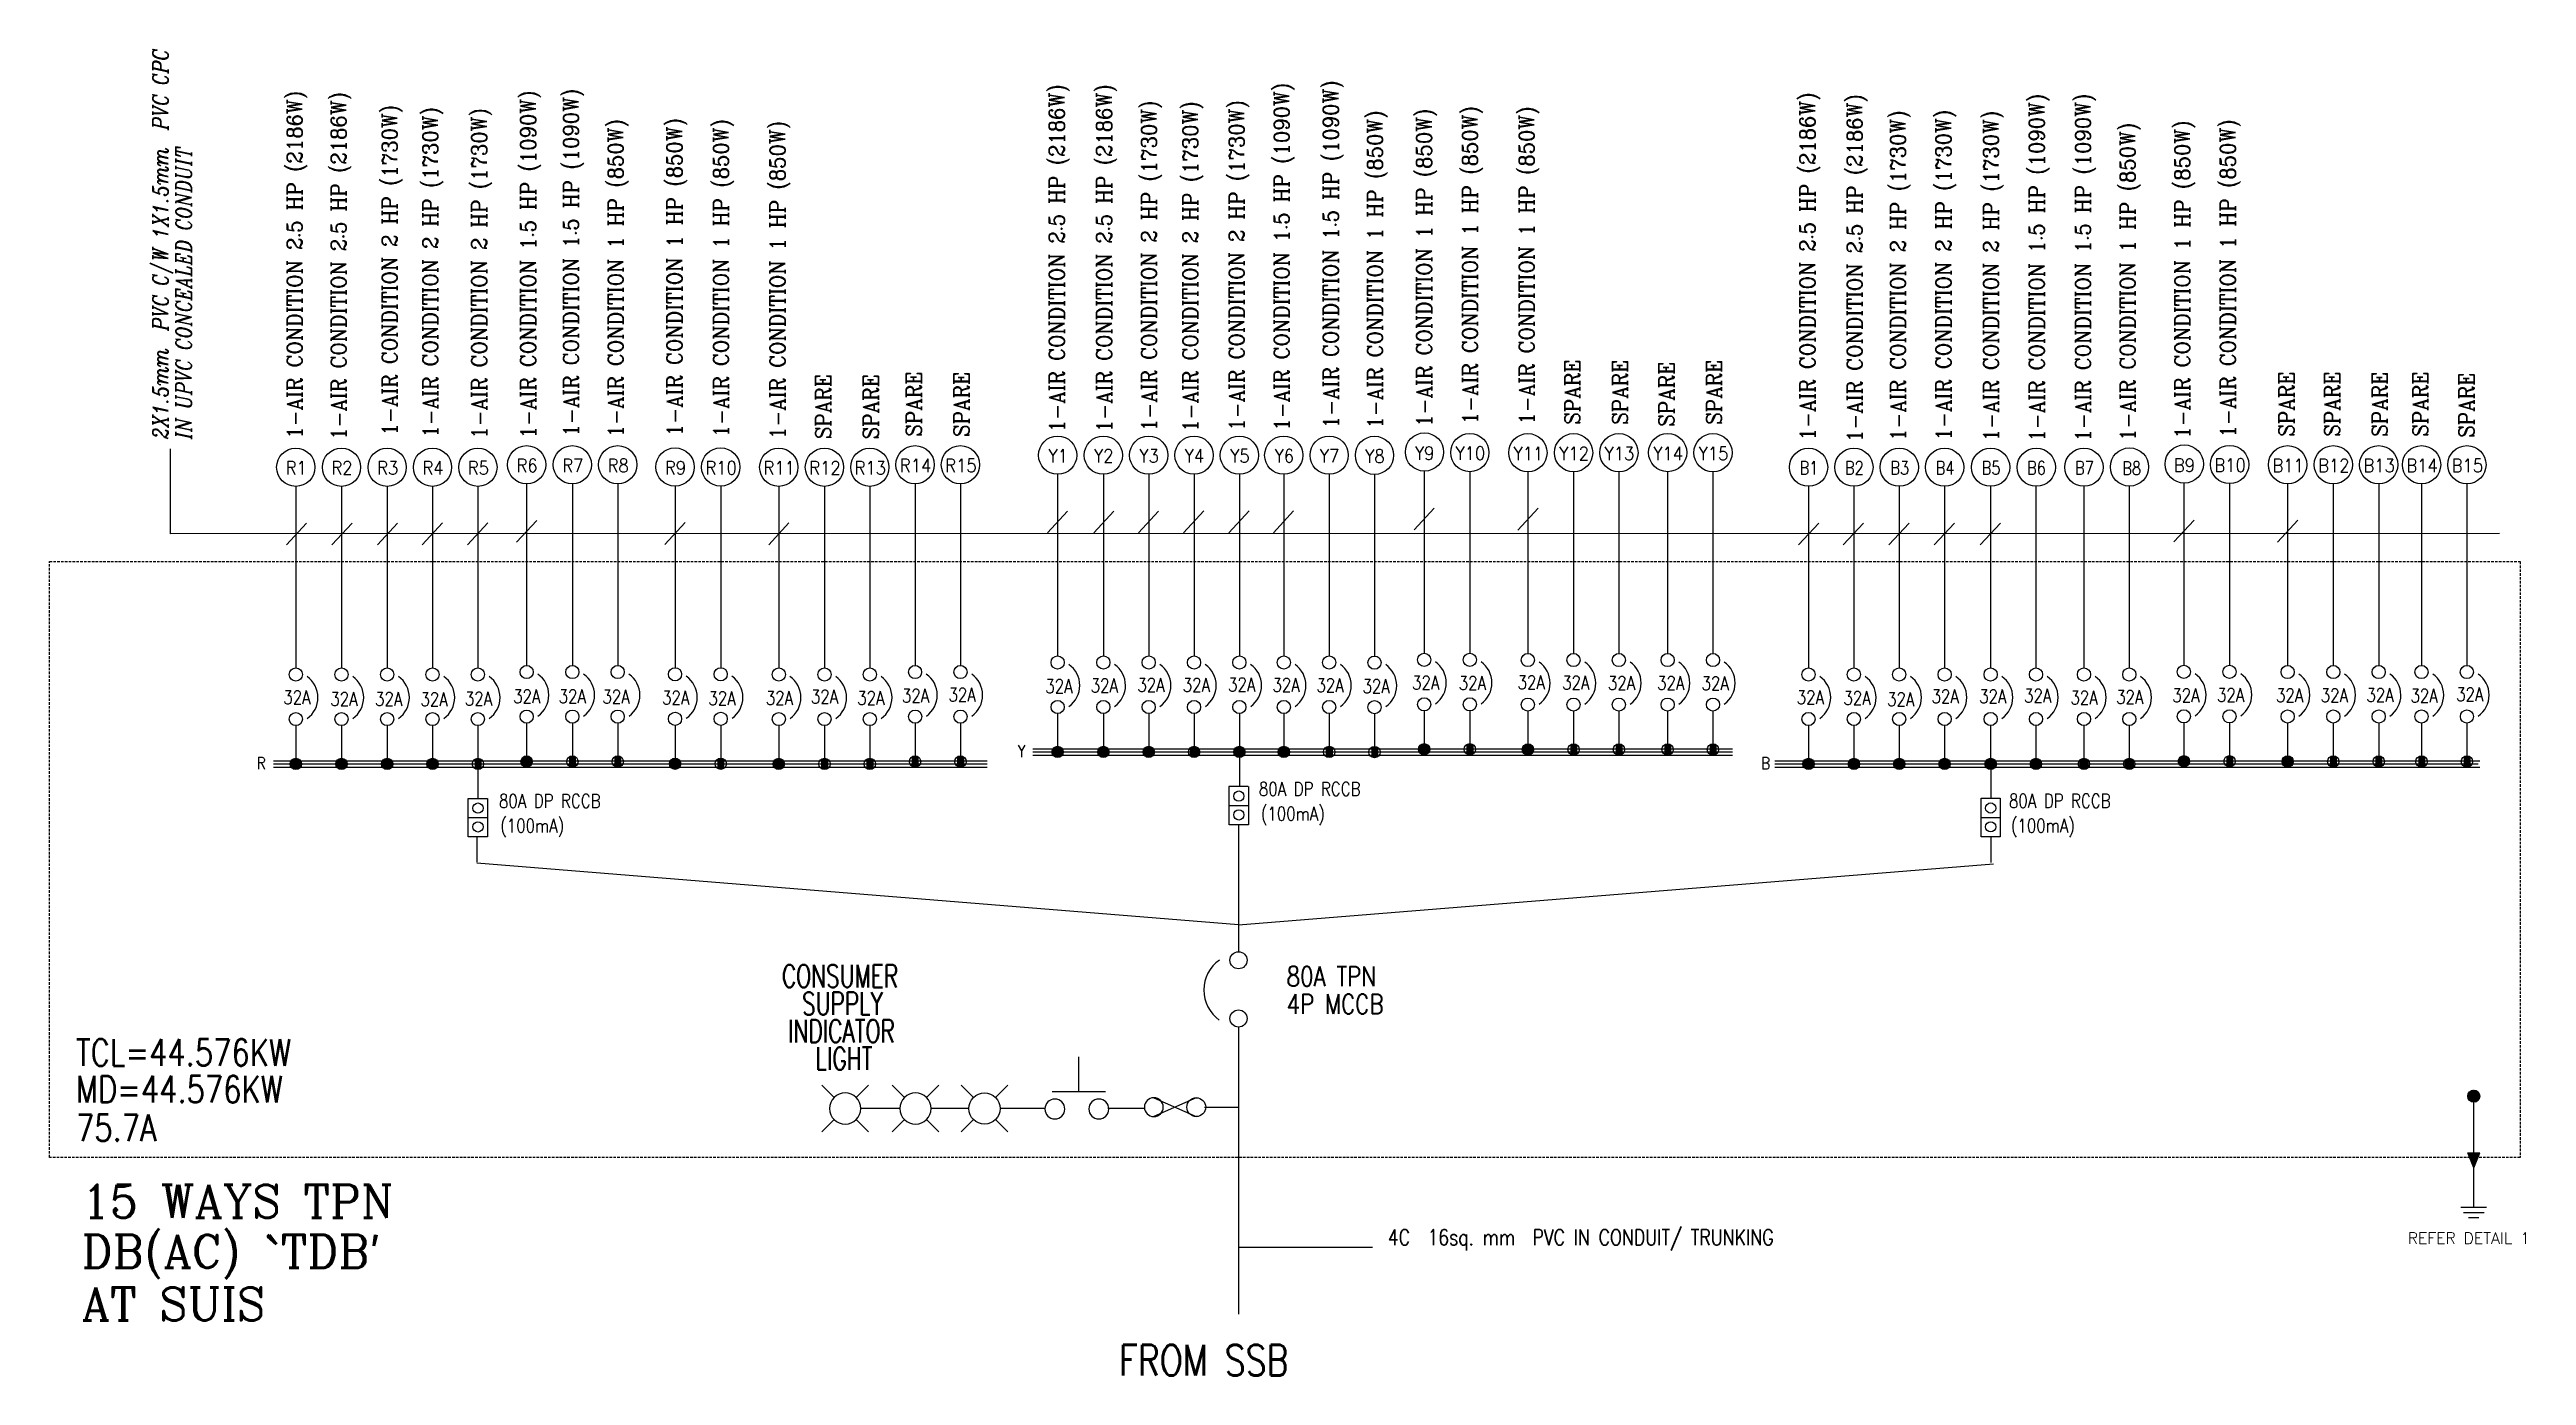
# Model space of a CAD drawing. Header units: millimetres. Extents: x 2495 to 339462, y 3032 to 362924.
# Drawn here: x 119188 to 191771, y 3590 to 42472 of the extents above; entities that cross this region are included whole.
import ezdxf
from ezdxf.enums import TextEntityAlignment as Align

# ---------------------------------------------------------------- set-up
doc = ezdxf.new("R2010")
doc.units = ezdxf.units.MM
doc.linetypes.add('HIDDEN', pattern=[0.375, 0.25, -0.125])
for name, color, linetype in [('$_KOD', 7, 'Continuous'), ('BANGUNAN', 4, 'Continuous'), ('LAMPU', 7, 'Continuous'), ('LYT', 7, 'Continuous')]:
    doc.layers.add(name, color=color, linetype=linetype)
doc.styles.add('ITALICC', font='ITALICC.SHX', dxfattribs={"width": 0.7})
doc.styles.add('ROMANC', font='ROMANC', dxfattribs={"width": 0.8, "height": 250})
doc.styles.add('ROMAND', font='ROMAND', dxfattribs={"width": 0.75, "height": 600})
doc.styles.add('ROMANS', font='ROMANS', dxfattribs={"width": 0.7})

msp = doc.modelspace()

# ---------------------------------------------------------------- texts
at = {"style": 'ROMANS', "width": 0.7}
for s, p in [('CONSUMER', (140650, 14971, 0)), ('SUPPLY', (141239, 14163, 0)), ('INDICATOR ', (140831, 13359, 0)), ('LIGHT', (141632, 12551, 0))]:
    msp.add_text(s, height=663.6, dxfattribs=at).set_placement(p)
at = {"color": 7, "style": 'ROMAND'}
msp.add_text('REFER DETAIL 1', height=335.5, dxfattribs=at).set_placement((188291, 7448, 0))
at = {"layer": 'BANGUNAN', "color": 255, "linetype": 'Continuous'}
for s, height, style, width, p in [('2X1.5mm  PVC C/W 1X1.5mm  PVC CPC', 450, 'ITALICC', 0.85, (122661, 31046, 0)), ('1-AIR CONDITION 2.5 HP (2186W)', 445.5, 'ROMANC', 0.95, (148928, 31249, 0)), ('1-AIR CONDITION 2.5 HP (2186W)', 445.5, 'ROMANC', 0.95, (150316, 31249, 0)), ('1-AIR CONDITION 1.5 HP (1090W)', 445.5, 'ROMANC', 0.95, (155518, 31292, 0)), ('1-AIR CONDITION 1.5 HP (1090W)', 445.5, 'ROMANC', 0.95, (156957, 31365, 0)), ('1-AIR CONDITION 2.5 HP (2186W)', 445.5, 'ROMANC', 0.95, (126593, 31057, 0)), ('1-AIR CONDITION 2.5 HP (2186W)', 445.5, 'ROMANC', 0.95, (127881, 31024, 0)), ('1-AIR CONDITION 2 HP (1730W)', 445.5, 'ROMANC', 0.95, (129379, 31153, 0)), ('1-AIR CONDITION 2 HP (1730W)', 445.5, 'ROMANC', 0.95, (130570, 31089, 0)), ('1-AIR CONDITION 2 HP (1730W)', 445.5, 'ROMANC', 0.95, (132003, 31056, 0)), ('1-AIR CONDITION 1.5 HP (1090W)', 445.5, 'ROMANC', 0.95, (133436, 31067, 0)), ('1-AIR CONDITION 1.5 HP (1090W)', 445.5, 'ROMANC', 0.95, (134692, 31121, 0)), ('1-AIR CONDITION 2 HP (1730W)', 445.5, 'ROMANC', 0.95, (151630, 31280, 0)), ('1-AIR CONDITION 2 HP (1730W)', 445.5, 'ROMANC', 0.95, (152840, 31259, 0)), ('1-AIR CONDITION 2 HP (1730W)', 445.5, 'ROMANC', 0.95, (154196, 31291, 0)), ('1-AIR CONDITION 1 HP (850W)', 445.5, 'ROMANC', 0.95, (159690, 31407, 0)), ('1-AIR CONDITION 1 HP (850W)', 445.5, 'ROMANC', 0.95, (161036, 31480, 0)), ('1-AIR CONDITION 1 HP (850W)', 445.5, 'ROMANC', 0.95, (162695, 31471, 0)), ('1-AIR CONDITION 2.5 HP (2186W)', 445.5, 'ROMANC', 0.95, (170924, 31009, 0)), ('1-AIR CONDITION 2.5 HP (2186W)', 445.5, 'ROMANC', 0.95, (172309, 30959, 0)), ('1-AIR CONDITION 1.5 HP (1090W)', 445.5, 'ROMANC', 0.95, (177643, 30972, 0)), ('1-AIR CONDITION 1.5 HP (1090W)', 445.5, 'ROMANC', 0.95, (178999, 30976, 0)), ('1-AIR CONDITION 1 HP (850W)', 445.5, 'ROMANC', 0.95, (136001, 31099, 0)), ('1-AIR CONDITION 1 HP (850W)', 445.5, 'ROMANC', 0.95, (137723, 31130, 0)), ('1-AIR CONDITION 1 HP (850W)', 445.5, 'ROMANC', 0.95, (139088, 31099, 0)), ('1-AIR CONDITION 1 HP (850W)', 445.5, 'ROMANC', 0.95, (140744, 31046, 0)), ('1-AIR CONDITION 1 HP (850W)', 445.5, 'ROMANC', 0.95, (158251, 31354, 0)), ('1-AIR CONDITION 2 HP (1730W)', 445.5, 'ROMANC', 0.95, (173577, 30992, 0)), ('1-AIR CONDITION 2 HP (1730W)', 445.5, 'ROMANC', 0.95, (174911, 31009, 0)), ('1-AIR CONDITION 2 HP (1730W)', 445.5, 'ROMANC', 0.95, (176302, 30982, 0)), ('1-AIR CONDITION 1 HP (850W)', 445.5, 'ROMANC', 0.95, (180308, 30993, 0)), ('1-AIR CONDITION 1 HP (850W)', 445.5, 'ROMANC', 0.95, (181910, 31058, 0)), ('1-AIR CONDITION 1 HP (850W)', 445.5, 'ROMANC', 0.95, (183244, 31092, 0)), ('IN UPVC CONCEALED CONDUIT', 450, 'ITALICC', 0.85, (123343, 31046, 0)), ('SPARE', 445.5, 'ROMANC', 0.95, (142083, 31046, 0)), ('SPARE', 445.5, 'ROMANC', 0.95, (143478, 31042, 0)), ('SPARE', 445.5, 'ROMANC', 0.95, (144738, 31118, 0)), ('SPARE', 445.5, 'ROMANC', 0.95, (146134, 31113, 0)), ('SPARE', 445.5, 'ROMANC', 0.95, (164034, 31471, 0)), ('SPARE', 445.5, 'ROMANC', 0.95, (165429, 31467, 0)), ('SPARE', 445.5, 'ROMANC', 0.95, (166791, 31409, 0)), ('SPARE', 445.5, 'ROMANC', 0.95, (168186, 31467, 0)), ('SPARE', 445.5, 'ROMANC', 0.95, (184959, 31119, 0)), ('SPARE', 445.5, 'ROMANC', 0.95, (186298, 31119, 0)), ('SPARE', 445.5, 'ROMANC', 0.95, (187693, 31115, 0)), ('SPARE', 445.5, 'ROMANC', 0.95, (188883, 31119, 0)), ('SPARE', 445.5, 'ROMANC', 0.95, (190236, 31086, 0))]:
    msp.add_text(s, height=height, rotation=90, dxfattribs=dict(at, style=style, width=width)).set_placement(p)
at = {"layer": 'BANGUNAN', "color": 255, "linetype": 'Continuous', "style": 'ROMANS'}
for s, width, p in [('Y1', 0.9, (148743, 30359)), ('Y2', 0.9, (150077, 30359)), ('Y3', 0.9, (151406, 30359)), ('Y4', 0.9, (152735, 30359)), ('Y5', 0.9, (154069, 30359)), ('Y6', 0.9, (155370, 30359)), ('Y7', 0.9, (156694, 30359)), ('Y8', 0.9, (158023, 30355)), ('Y9', 0.9, (159482, 30437)), ('Y10', 0.9, (160821, 30437)), ('Y11', 0.9, (162523, 30431, 0)), ('Y12', 0.9, (163861, 30431, 0)), ('Y13', 0.9, (165190, 30431, 0)), ('Y14', 0.9, (166618, 30431, 0)), ('Y15', 0.9, (167947, 30431, 0)), ('R1', 0.9, (126418, 30006, 0)), ('R2', 0.9, (127757, 30006, 0)), ('R3', 0.9, (129096, 30006, 0)), ('R4', 0.9, (130425, 30006, 0)), ('R5', 0.9, (131754, 30006, 0)), ('R6', 0.9, (133183, 30078, 0)), ('R7', 0.9, (134522, 30078, 0)), ('R8', 0.9, (135851, 30078, 0)), ('R9', 0.9, (137531, 30012)), ('R10', 0.9, (138869, 30012)), ('R11', 0.9, (140571, 30006, 0)), ('R12', 0.9, (141910, 30006, 0)), ('R13', 0.9, (143239, 30006, 0)), ('R14', 0.9, (144566, 30078, 0)), ('R15', 0.9, (145895, 30078, 0)), ('B1', 0.8, (170747, 30007, 0)), ('B2', 0.8, (172076, 30007, 0)), ('B3', 0.8, (173405, 30007, 0)), ('B4', 0.8, (174735, 30007, 0)), ('B5', 0.8, (176083, 30007, 0)), ('B6', 0.8, (177412, 30007, 0)), ('B7', 0.8, (178817, 30007, 0)), ('B8', 0.8, (180203, 30002, 0)), ('B9', 0.9, (181746, 30085, 0)), ('B10', 0.9, (183085, 30085, 0)), ('B11', 0.9, (184787, 30079, 0)), ('B12', 0.9, (186125, 30079, 0)), ('B13', 0.9, (187454, 30079, 0)), ('B14', 0.9, (188710, 30079, 0)), ('B15', 0.9, (190040, 30079, 0))]:
    msp.add_text(s, height=390.9, dxfattribs=dict(at, width=width)).set_placement(p, align=Align.CENTER)
at = {"layer": 'BANGUNAN', "color": 255, "linetype": 'Continuous', "width": 0.8}
for s, height, style, p in [('32A', 402.1, 'ROMANS', (148367, 23602, 0)), ('32A', 402.1, 'ROMANS', (149697, 23621, 0)), ('32A', 402.1, 'ROMANS', (151065, 23640, 0)), ('32A', 402.1, 'ROMANS', (152394, 23640, 0)), ('32A', 402.1, 'ROMANS', (153723, 23650, 0)), ('32A', 402.1, 'ROMANS', (155024, 23640, 0)), ('32A', 402.1, 'ROMANS', (156313, 23630, 0)), ('32A', 402.1, 'ROMANS', (157662, 23602, 0)), ('32A', 402.1, 'ROMANS', (159116, 23707, 0)), ('32A', 402.1, 'ROMANS', (160483, 23697, 0)), ('32A', 402.1, 'ROMANS', (162205, 23717, 0)), ('32A', 402.1, 'ROMANS', (163513, 23708, 0)), ('32A', 402.1, 'ROMANS', (164852, 23698, 0)), ('32A', 402.1, 'ROMANS', (166296, 23698, 0)), ('32A', 402.1, 'ROMANS', (167597, 23688, 0)), ('32A', 402.1, 'ROMANS', (126037, 23277, 0)), ('32A', 402.1, 'ROMANS', (127415, 23229, 0)), ('32A', 402.1, 'ROMANS', (128727, 23229, 0)), ('32A', 402.1, 'ROMANS', (130057, 23219, 0)), ('32A', 402.1, 'ROMANS', (131358, 23238, 0)), ('32A', 402.1, 'ROMANS', (132773, 23305, 0)), ('32A', 402.1, 'ROMANS', (134107, 23305, 0)), ('32A', 402.1, 'ROMANS', (135389, 23295, 0)), ('32A', 402.1, 'ROMANS', (137139, 23267, 0)), ('32A', 402.1, 'ROMANS', (138495, 23248, 0)), ('32A', 402.1, 'ROMANS', (140178, 23258, 0)), ('32A', 402.1, 'ROMANS', (141498, 23296, 0)), ('32A', 402.1, 'ROMANS', (142856, 23258, 0)), ('32A', 402.1, 'ROMANS', (144166, 23325, 0)), ('32A', 402.1, 'ROMANS', (145530, 23353, 0)), ('32A', 402.1, 'ROMANS', (170387, 23276, 0)), ('32A', 402.1, 'ROMANS', (171755, 23257, 0)), ('32A', 402.1, 'ROMANS', (173036, 23219, 0)), ('32A', 402.1, 'ROMANS', (174337, 23305, 0)), ('32A', 402.1, 'ROMANS', (175733, 23305, 0)), ('32A', 402.1, 'ROMANS', (177050, 23325, 0)), ('32A', 402.1, 'ROMANS', (178408, 23267, 0)), ('32A', 402.1, 'ROMANS', (179747, 23286, 0)), ('32A', 402.1, 'ROMANS', (181392, 23334, 0)), ('32A', 402.1, 'ROMANS', (182702, 23344, 0)), ('32A', 402.1, 'ROMANS', (184432, 23335, 0)), ('32A', 402.1, 'ROMANS', (185742, 23335, 0)), ('32A', 402.1, 'ROMANS', (187081, 23344, 0)), ('32A', 402.1, 'ROMANS', (188372, 23325, 0)), ('32A', 402.1, 'ROMANS', (189711, 23364, 0)), ('Y', 355, 'ROMAND', (147557, 21719)), ('R', 355, 'ROMAND', (125263, 21366, 0)), ('B', 355, 'ROMAND', (169349, 21367, 0)), ('80A DP RCCB', 402.1, 'ROMANS', (132358, 20238, 0)), ('80A DP RCCB', 402.1, 'ROMANS', (154627, 20590)), ('(100mA)', 402.1, 'ROMANS', (154682, 19863)), ('80A DP RCCB', 402.1, 'ROMANS', (176607, 20240, 0)), ('(100mA)', 402.1, 'ROMANS', (132394, 19512, 0)), ('(100mA)', 402.1, 'ROMANS', (176661, 19513, 0)), ('80A TPN', 574.7, 'ROMANS', (155439, 15007, 0)), ('4P MCCB', 574.7, 'ROMANS', (155439, 14193, 0)), ('TCL=44.576KW', 781.45, 'ROMANS', (119963, 12669, 0)), ('MD=44.576KW', 781.45, 'ROMANS', (119963, 11591, 0)), ('75.7A', 781.5, 'ROMANS', (119963, 10462, 0)), ('FROM SSB', 894, 'ROMANS', (150527, 3590, 0))]:
    msp.add_text(s, height=height, dxfattribs=dict(at, style=style)).set_placement(p)
at = {"layer": 'BANGUNAN', "color": 255, "linetype": 'Continuous', "style": 'ROMANC'}
for s, height, p in [('15 WAYS TPN ', 964.76, (120130, 8217, 0)), ("DB(AC) `TDB'", 964.76, (120130, 6748, 0)), ('AT SUIS', 964.8, (120130, 5206, 0))]:
    msp.add_text(s, height=height, dxfattribs=at).set_placement(p)
at = {"layer": 'LYT', "color": 7, "linetype": 'Continuous', "style": 'ROMAND', "width": 0.8}
msp.add_text('4C  16sq. mm  PVC IN CONDUIT/ TRUNKING', height=463.08, dxfattribs=at).set_placement((158406, 7411, 0))

# ---------------------------------------------------------------- linework, layer by layer
at = {"layer": '$_KOD', "color": 3, "linetype": 'Continuous'}
for p, q in [((122732, 28271, 0), (122732, 30761, 0)), ((126720, 28585, 0), (126127, 27943, 0)), ((128055, 28585, 0), (127461, 27943, 0)), ((129389, 28585, 0), (128796, 27943, 0)), ((130698, 28593, 0), (130105, 27951, 0)), ((132027, 28593, 0), (131434, 27951, 0)), ((133466, 28665, 0), (132873, 28023, 0)), ((137814, 28600), (137221, 27958)), ((140854, 28593, 0), (140261, 27951, 0)), ((149020, 28938), (148427, 28296)), ((150379, 28938), (149786, 28296)), ((151689, 28938), (151096, 28296)), ((153013, 28943), (152420, 28301)), ((154343, 28943), (153749, 28301)), ((155643, 28942), (155050, 28300)), ((159765, 29025), (159172, 28383)), ((162806, 29018, 0), (162213, 28376, 0)), ((171034, 28586, 0), (170441, 27944, 0)), ((172344, 28586, 0), (171751, 27944, 0)), ((173679, 28586, 0), (173086, 27944, 0)), ((175008, 28587, 0), (174415, 27945, 0)), ((176356, 28587, 0), (175763, 27945, 0)), ((182029, 28673, 0), (181436, 28031, 0)), ((185070, 28666, 0), (184477, 28024, 0)), ((190980, 28276, 0), (122732, 28270, 0))]:
    msp.add_line(p, q, dxfattribs=at)
at = {"color": 0}
for p, q in [((148579, 21945), (148579, 21804)), ((148613, 21993), (148613, 21757)), ((148646, 22018), (148646, 21731)), ((148680, 22033), (148680, 21717)), ((148713, 22040), (148713, 21710)), ((148747, 22039), (148747, 21710)), ((148780, 22032), (148780, 21717)), ((148814, 22017), (148814, 21733)), ((148847, 21990), (148847, 21759)), ((148881, 21941), (148881, 21809)), ((149918, 21945), (149918, 21804)), ((149952, 21993), (149952, 21757)), ((149985, 22018), (149985, 21731)), ((150019, 22033), (150019, 21717)), ((150052, 22040), (150052, 21710)), ((150086, 22039), (150086, 21710)), ((150119, 22032), (150119, 21717)), ((150153, 22017), (150153, 21733)), ((150186, 21990), (150186, 21759)), ((150220, 21941), (150220, 21809)), ((151247, 21945), (151247, 21804)), ((151281, 21993), (151281, 21757)), ((151314, 22018), (151314, 21731)), ((151348, 22033), (151348, 21717)), ((151381, 22040), (151381, 21710)), ((151415, 22039), (151415, 21710)), ((151448, 22032), (151448, 21717)), ((151482, 22017), (151482, 21733)), ((151513, 21986), (151513, 21754)), ((151546, 21936), (151546, 21804)), ((152614, 21945), (152614, 21804)), ((152648, 21993), (152648, 21757)), ((152677, 22033), (152677, 21717)), ((152681, 22018), (152681, 21731)), ((152710, 22040), (152710, 21710)), ((152744, 22039), (152744, 21710)), ((152777, 22032), (152777, 21717)), ((152811, 22017), (152811, 21733)), ((152844, 21990), (152844, 21759)), ((152878, 21941), (152878, 21809)), ((153905, 21945), (153905, 21804)), ((153905, 21945), (153905, 21804)), ((153939, 21993), (153939, 21757)), ((153939, 21993), (153939, 21757)), ((153972, 22018), (153972, 21731)), ((153972, 22018), (153972, 21731)), ((154006, 22033), (154006, 21717)), ((154006, 22033), (154006, 21717)), ((154040, 22040), (154040, 21710)), ((154040, 22040), (154040, 21710)), ((154073, 22039), (154073, 21710)), ((154073, 22039), (154073, 21710)), ((154107, 22032), (154107, 21717)), ((154107, 22032), (154107, 21717)), ((154140, 22017), (154140, 21733)), ((154140, 22017), (154140, 21733)), ((154174, 21990), (154174, 21759)), ((154174, 21990), (154174, 21759)), ((154207, 21941), (154207, 21809)), ((154207, 21941), (154207, 21809)), ((155206, 21945), (155206, 21804)), ((155239, 21993), (155239, 21757)), ((155273, 22018), (155273, 21731)), ((155306, 22033), (155306, 21717)), ((155340, 22040), (155340, 21710)), ((155374, 22039), (155374, 21710)), ((155407, 22032), (155407, 21717)), ((155441, 22017), (155441, 21733)), ((155474, 21990), (155474, 21759)), ((155508, 21941), (155508, 21809)), ((156602, 22018), (156602, 21731)), ((156636, 22033), (156636, 21717)), ((156669, 22040), (156669, 21710)), ((156703, 22039), (156703, 21710)), ((156736, 22032), (156736, 21717)), ((156770, 22017), (156770, 21733)), ((157931, 22014), (157931, 21727)), ((157965, 22028), (157965, 21712)), ((157998, 22035), (157998, 21705)), ((158032, 22035), (158032, 21706)), ((158065, 22028), (158065, 21713)), ((158099, 22012), (158099, 21728)), ((159318, 22024), (159318, 21882)), ((159352, 22071), (159352, 21835)), ((159385, 22096), (159385, 21809)), ((159419, 22111), (159419, 21795)), ((159452, 22118), (159452, 21788)), ((159486, 22117), (159486, 21788)), ((159520, 22110), (159520, 21795)), ((159553, 22095), (159553, 21811)), ((159587, 22069), (159587, 21837)), ((159620, 22019), (159620, 21887)), ((160724, 22096), (160724, 21809)), ((160758, 22111), (160758, 21795)), ((160791, 22118), (160791, 21788)), ((160825, 22117), (160825, 21788)), ((160858, 22110), (160858, 21795)), ((160892, 22095), (160892, 21811)), ((162359, 22017, 0), (162359, 21876, 0)), ((162392, 22064, 0), (162392, 21829, 0)), ((162426, 22090, 0), (162426, 21803, 0)), ((162459, 22105, 0), (162459, 21788, 0)), ((162493, 22111, 0), (162493, 21782, 0)), ((162526, 22111, 0), (162526, 21782, 0)), ((162560, 22104, 0), (162560, 21789, 0)), ((162593, 22089, 0), (162593, 21804, 0)), ((162627, 22062, 0), (162627, 21831, 0)), ((162661, 22012, 0), (162661, 21881, 0)), ((163765, 22090, 0), (163765, 21803, 0)), ((163798, 22105, 0), (163798, 21788, 0)), ((163832, 22111, 0), (163832, 21782, 0)), ((163865, 22111, 0), (163865, 21782, 0)), ((163899, 22104, 0), (163899, 21789, 0)), ((163932, 22089, 0), (163932, 21804, 0)), ((165094, 22090, 0), (165094, 21803, 0)), ((165127, 22105, 0), (165127, 21788, 0)), ((165161, 22111, 0), (165161, 21782, 0)), ((165194, 22111, 0), (165194, 21782, 0)), ((165228, 22104, 0), (165228, 21789, 0)), ((165261, 22089, 0), (165261, 21804, 0)), ((166521, 22090, 0), (166521, 21803, 0)), ((166555, 22105, 0), (166555, 21788, 0)), ((166588, 22111, 0), (166588, 21782, 0)), ((166622, 22111, 0), (166622, 21782, 0)), ((166655, 22104, 0), (166655, 21789, 0)), ((166689, 22089, 0), (166689, 21804, 0)), ((167850, 22090, 0), (167850, 21803, 0)), ((167884, 22105, 0), (167884, 21788, 0)), ((167917, 22111, 0), (167917, 21782, 0)), ((167951, 22111, 0), (167951, 21782, 0)), ((167984, 22104, 0), (167984, 21789, 0)), ((168018, 22089, 0), (168018, 21804, 0)), ((126254, 21592, 0), (126254, 21451, 0)), ((126288, 21639, 0), (126288, 21404, 0)), ((126321, 21665, 0), (126321, 21378, 0)), ((126355, 21680, 0), (126355, 21363, 0)), ((126388, 21686, 0), (126388, 21357, 0)), ((126422, 21686, 0), (126422, 21357, 0)), ((126455, 21679, 0), (126455, 21364, 0)), ((126489, 21664, 0), (126489, 21379, 0)), ((126523, 21637, 0), (126523, 21406, 0)), ((126556, 21587, 0), (126556, 21456, 0)), ((127593, 21592, 0), (127593, 21451, 0)), ((127627, 21639, 0), (127627, 21404, 0)), ((127660, 21665, 0), (127660, 21378, 0)), ((127694, 21680, 0), (127694, 21363, 0)), ((127727, 21686, 0), (127727, 21357, 0)), ((127761, 21686, 0), (127761, 21357, 0)), ((127794, 21679, 0), (127794, 21364, 0)), ((127828, 21664, 0), (127828, 21379, 0)), ((127861, 21637, 0), (127861, 21406, 0)), ((127895, 21587, 0), (127895, 21456, 0)), ((128932, 21592, 0), (128932, 21451, 0)), ((128965, 21639, 0), (128965, 21404, 0)), ((128999, 21665, 0), (128999, 21378, 0)), ((129032, 21680, 0), (129032, 21363, 0)), ((129066, 21686, 0), (129066, 21357, 0)), ((129099, 21686, 0), (129099, 21357, 0)), ((129133, 21679, 0), (129133, 21364, 0)), ((129166, 21664, 0), (129166, 21379, 0)), ((129200, 21637, 0), (129200, 21406, 0)), ((129233, 21587, 0), (129233, 21456, 0)), ((130261, 21592, 0), (130261, 21451, 0)), ((130294, 21639, 0), (130294, 21404, 0)), ((130328, 21665, 0), (130328, 21378, 0)), ((130362, 21680, 0), (130362, 21363, 0)), ((130395, 21686, 0), (130395, 21357, 0)), ((130429, 21686, 0), (130429, 21357, 0)), ((130462, 21679, 0), (130462, 21364, 0)), ((130496, 21664, 0), (130496, 21379, 0)), ((130529, 21637, 0), (130529, 21406, 0)), ((130563, 21587, 0), (130563, 21456, 0)), ((131657, 21665, 0), (131657, 21378, 0)), ((131691, 21680, 0), (131691, 21363, 0)), ((131724, 21686, 0), (131724, 21357, 0)), ((131758, 21686, 0), (131758, 21357, 0)), ((131791, 21679, 0), (131791, 21364, 0)), ((131825, 21664, 0), (131825, 21379, 0)), ((133019, 21664, 0), (133019, 21523, 0)), ((133053, 21711, 0), (133053, 21475, 0)), ((133086, 21737, 0), (133086, 21450, 0)), ((133120, 21751, 0), (133120, 21435, 0)), ((133153, 21758, 0), (133153, 21428, 0)), ((133187, 21758, 0), (133187, 21429, 0)), ((133221, 21751, 0), (133221, 21436, 0)), ((133254, 21735, 0), (133254, 21451, 0)), ((133288, 21709, 0), (133288, 21477, 0)), ((133321, 21659, 0), (133321, 21527, 0)), ((134425, 21737, 0), (134425, 21450, 0)), ((134459, 21751, 0), (134459, 21435, 0)), ((134492, 21758, 0), (134492, 21428, 0)), ((134526, 21758, 0), (134526, 21429, 0)), ((134559, 21751, 0), (134559, 21436, 0)), ((134593, 21735, 0), (134593, 21451, 0)), ((135754, 21737, 0), (135754, 21450, 0)), ((135788, 21751, 0), (135788, 21435, 0)), ((135821, 21758, 0), (135821, 21428, 0)), ((135855, 21758, 0), (135855, 21429, 0)), ((135888, 21751, 0), (135888, 21436, 0)), ((135922, 21735, 0), (135922, 21451, 0)), ((137367, 21598), (137367, 21457)), ((137400, 21646), (137400, 21410)), ((137434, 21671), (137434, 21384)), ((137468, 21686), (137468, 21370)), ((137501, 21693), (137501, 21363)), ((137535, 21692), (137535, 21363)), ((137568, 21685), (137568, 21370)), ((137602, 21670), (137602, 21386)), ((137635, 21644), (137635, 21412)), ((137669, 21594), (137669, 21462)), ((138773, 21671), (138773, 21384)), ((138806, 21686), (138806, 21370)), ((138840, 21693), (138840, 21363)), ((138873, 21692), (138873, 21363)), ((138907, 21685), (138907, 21370)), ((138940, 21670), (138940, 21386)), ((140407, 21592, 0), (140407, 21451, 0)), ((140441, 21639, 0), (140441, 21404, 0)), ((140474, 21665, 0), (140474, 21378, 0)), ((140508, 21680, 0), (140508, 21363, 0)), ((140542, 21686, 0), (140542, 21357, 0)), ((140575, 21686, 0), (140575, 21357, 0)), ((140609, 21679, 0), (140609, 21364, 0)), ((140642, 21664, 0), (140642, 21379, 0)), ((140676, 21637, 0), (140676, 21406, 0)), ((140709, 21587, 0), (140709, 21456, 0)), ((141813, 21665, 0), (141813, 21378, 0)), ((141847, 21680, 0), (141847, 21363, 0)), ((141880, 21686, 0), (141880, 21357, 0)), ((141914, 21686, 0), (141914, 21357, 0)), ((141947, 21679, 0), (141947, 21364, 0)), ((141981, 21664, 0), (141981, 21379, 0)), ((143142, 21665, 0), (143142, 21378, 0)), ((143176, 21680, 0), (143176, 21363, 0)), ((143209, 21686, 0), (143209, 21357, 0)), ((143243, 21686, 0), (143243, 21357, 0)), ((143276, 21679, 0), (143276, 21364, 0)), ((143310, 21664, 0), (143310, 21379, 0)), ((144469, 21737, 0), (144469, 21450, 0)), ((144502, 21751, 0), (144502, 21435, 0)), ((144536, 21758, 0), (144536, 21428, 0)), ((144569, 21758, 0), (144569, 21429, 0)), ((144603, 21751, 0), (144603, 21436, 0)), ((144636, 21735, 0), (144636, 21451, 0)), ((145798, 21737, 0), (145798, 21450, 0)), ((145832, 21751, 0), (145832, 21435, 0)), ((145865, 21758, 0), (145865, 21428, 0)), ((145899, 21758, 0), (145899, 21429, 0)), ((145932, 21751, 0), (145932, 21436, 0)), ((145966, 21735, 0), (145966, 21451, 0)), ((170583, 21593, 0), (170583, 21452, 0)), ((170617, 21641, 0), (170617, 21405, 0)), ((170650, 21666, 0), (170650, 21379, 0)), ((170684, 21681, 0), (170684, 21365, 0)), ((170717, 21688, 0), (170717, 21358, 0)), ((170751, 21687, 0), (170751, 21358, 0)), ((170785, 21680, 0), (170785, 21365, 0)), ((170818, 21665, 0), (170818, 21381, 0)), ((170852, 21639, 0), (170852, 21407, 0)), ((170885, 21589, 0), (170885, 21457, 0)), ((171913, 21593, 0), (171913, 21452, 0)), ((171946, 21641, 0), (171946, 21405, 0)), ((171980, 21666, 0), (171980, 21379, 0)), ((172013, 21681, 0), (172013, 21365, 0)), ((172047, 21688, 0), (172047, 21358, 0)), ((172080, 21687, 0), (172080, 21358, 0)), ((172114, 21680, 0), (172114, 21365, 0)), ((172147, 21665, 0), (172147, 21381, 0)), ((172181, 21639, 0), (172181, 21407, 0)), ((172214, 21589, 0), (172214, 21457, 0)), ((173242, 21593, 0), (173242, 21452, 0)), ((173275, 21641, 0), (173275, 21405, 0)), ((173309, 21666, 0), (173309, 21379, 0)), ((173342, 21681, 0), (173342, 21365, 0)), ((173376, 21688, 0), (173376, 21358, 0)), ((173409, 21687, 0), (173409, 21358, 0)), ((173443, 21680, 0), (173443, 21365, 0)), ((173476, 21665, 0), (173476, 21381, 0)), ((173510, 21639, 0), (173510, 21407, 0)), ((173543, 21589, 0), (173543, 21457, 0)), ((174571, 21593, 0), (174571, 21452, 0)), ((174604, 21641, 0), (174604, 21405, 0)), ((174638, 21666, 0), (174638, 21379, 0)), ((174671, 21681, 0), (174671, 21365, 0)), ((174705, 21688, 0), (174705, 21358, 0)), ((174738, 21687, 0), (174738, 21358, 0)), ((174772, 21680, 0), (174772, 21365, 0)), ((174805, 21665, 0), (174805, 21381, 0)), ((174839, 21639, 0), (174839, 21407, 0)), ((174873, 21589, 0), (174873, 21457, 0)), ((175919, 21593, 0), (175919, 21452, 0)), ((175920, 21593, 0), (175920, 21452, 0)), ((175953, 21641, 0), (175953, 21405, 0)), ((175954, 21641, 0), (175954, 21405, 0)), ((175986, 21666, 0), (175986, 21379, 0)), ((175987, 21666, 0), (175987, 21379, 0)), ((176020, 21681, 0), (176020, 21365, 0)), ((176021, 21681, 0), (176021, 21365, 0)), ((176053, 21688, 0), (176053, 21358, 0)), ((176054, 21688, 0), (176054, 21358, 0)), ((176087, 21687, 0), (176087, 21358, 0)), ((176088, 21687, 0), (176088, 21358, 0)), ((176120, 21680, 0), (176120, 21365, 0)), ((176122, 21680, 0), (176122, 21365, 0)), ((176154, 21665, 0), (176154, 21381, 0)), ((176155, 21665, 0), (176155, 21381, 0)), ((176187, 21639, 0), (176187, 21407, 0)), ((176189, 21639, 0), (176189, 21407, 0)), ((176221, 21589, 0), (176221, 21457, 0)), ((176222, 21589, 0), (176222, 21457, 0)), ((177248, 21593, 0), (177248, 21452, 0)), ((177282, 21641, 0), (177282, 21405, 0)), ((177315, 21666, 0), (177315, 21379, 0)), ((177349, 21681, 0), (177349, 21365, 0)), ((177382, 21688, 0), (177382, 21358, 0)), ((177416, 21687, 0), (177416, 21358, 0)), ((177449, 21680, 0), (177449, 21365, 0)), ((177483, 21665, 0), (177483, 21381, 0)), ((177516, 21639, 0), (177516, 21407, 0)), ((177550, 21589, 0), (177550, 21457, 0)), ((178687, 21641, 0), (178687, 21405, 0)), ((178720, 21666, 0), (178720, 21379, 0)), ((178754, 21681, 0), (178754, 21365, 0)), ((178787, 21688, 0), (178787, 21358, 0)), ((178821, 21687, 0), (178821, 21358, 0)), ((178854, 21680, 0), (178854, 21365, 0)), ((178888, 21665, 0), (178888, 21381, 0)), ((178921, 21639, 0), (178921, 21407, 0)), ((180016, 21641, 0), (180016, 21405, 0)), ((180049, 21666, 0), (180049, 21379, 0)), ((180083, 21681, 0), (180083, 21365, 0)), ((180116, 21688, 0), (180116, 21358, 0)), ((180150, 21687, 0), (180150, 21358, 0)), ((180183, 21680, 0), (180183, 21365, 0)), ((180217, 21665, 0), (180217, 21381, 0)), ((180250, 21639, 0), (180250, 21407, 0)), ((181582, 21672, 0), (181582, 21530, 0)), ((181616, 21719, 0), (181616, 21483, 0)), ((181649, 21744, 0), (181649, 21457, 0)), ((181683, 21759, 0), (181683, 21443, 0)), ((181716, 21766, 0), (181716, 21436, 0)), ((181750, 21766, 0), (181750, 21436, 0)), ((181783, 21758, 0), (181783, 21444, 0)), ((181817, 21743, 0), (181817, 21459, 0)), ((181851, 21717, 0), (181851, 21485, 0)), ((181884, 21667, 0), (181884, 21535, 0)), ((182988, 21744, 0), (182988, 21457, 0)), ((183022, 21759, 0), (183022, 21443, 0)), ((183055, 21766, 0), (183055, 21436, 0)), ((183089, 21766, 0), (183089, 21436, 0)), ((183122, 21758, 0), (183122, 21444, 0)), ((183156, 21743, 0), (183156, 21459, 0)), ((184623, 21665, 0), (184623, 21524, 0)), ((184656, 21713, 0), (184656, 21477, 0)), ((184690, 21738, 0), (184690, 21451, 0)), ((184723, 21753, 0), (184723, 21436, 0)), ((184757, 21759, 0), (184757, 21430, 0)), ((184790, 21759, 0), (184790, 21430, 0)), ((184824, 21752, 0), (184824, 21437, 0)), ((184857, 21737, 0), (184857, 21452, 0)), ((184891, 21710, 0), (184891, 21479, 0)), ((184925, 21660, 0), (184925, 21529, 0)), ((186029, 21738, 0), (186029, 21451, 0)), ((186062, 21753, 0), (186062, 21436, 0)), ((186096, 21759, 0), (186096, 21430, 0)), ((186129, 21759, 0), (186129, 21430, 0)), ((186163, 21752, 0), (186163, 21437, 0)), ((186196, 21737, 0), (186196, 21452, 0)), ((187358, 21738, 0), (187358, 21451, 0)), ((187391, 21753, 0), (187391, 21436, 0)), ((187425, 21759, 0), (187425, 21430, 0)), ((187458, 21759, 0), (187458, 21430, 0)), ((187492, 21752, 0), (187492, 21437, 0)), ((187525, 21737, 0), (187525, 21452, 0)), ((188614, 21738, 0), (188614, 21451, 0)), ((188647, 21753, 0), (188647, 21436, 0)), ((188681, 21759, 0), (188681, 21430, 0)), ((188714, 21759, 0), (188714, 21430, 0)), ((188748, 21752, 0), (188748, 21437, 0)), ((188781, 21737, 0), (188781, 21452, 0)), ((189943, 21738, 0), (189943, 21451, 0)), ((189976, 21753, 0), (189976, 21436, 0)), ((190010, 21759, 0), (190010, 21430, 0)), ((190043, 21759, 0), (190043, 21430, 0)), ((190077, 21752, 0), (190077, 21437, 0)), ((190110, 21737, 0), (190110, 21452, 0))]:
    msp.add_line(p, q, dxfattribs=at)
at = {"linetype": 'Continuous'}
for p, q in [((149352, 11897, 0), (149352, 12931, 0)), ((150131, 11912, 0), (148571, 11912, 0)), ((151275, 11416, 0), (150196, 11416, 0))]:
    msp.add_line(p, q, dxfattribs=at)
for p, q in [((141820, 12099, 0), (142179, 11740, 0)), ((143186, 12099, 0), (142827, 11740, 0)), ((143880, 12099, 0), (144240, 11740, 0)), ((145247, 12099, 0), (144888, 11740, 0)), ((145902, 12099, 0), (146262, 11740, 0)), ((147269, 12099, 0), (146910, 11740, 0)), ((152791, 11735, 0), (151548, 11182, 0)), ((151548, 11735, 0), (152791, 11182, 0)), ((142179, 11092, 0), (141820, 10733, 0)), ((142827, 11092, 0), (143186, 10733, 0)), ((144105, 11416, 0), (142961, 11416, 0)), ((144240, 11092, 0), (143880, 10733, 0)), ((144888, 11092, 0), (145247, 10733, 0)), ((146127, 11416, 0), (145022, 11416, 0)), ((146262, 11092, 0), (145902, 10733, 0)), ((146910, 11092, 0), (147269, 10733, 0)), ((148356, 11416, 0), (147044, 11416, 0)), ((153036, 11458, 0), (154030, 11458, 0))]:
    msp.add_line(p, q)
for centre, major_axis, start_param, end_param in [((142503, 11416, 0), (-458, 0), 3.142456, 9.425641), ((144564, 11416, 0), (-458, 0), 3.142456, 9.425641), ((146586, 11416, 0), (-458, 0), 3.142257450994299, 9.425442758173885), ((148648, 11404, 0), (292, 0), -0.000944, 6.282241), ((149936, 11404, 0), (292, 0), -0.000944, 6.282241), ((151548, 11458, 0), (276, 0), -0.001295, 6.28189), ((152791, 11458, 0), (276, 1), -0.002365596403363535, 6.280819710776223)]:
    msp.add_ellipse(centre, major_axis=major_axis, ratio=1, start_param=start_param, end_param=end_param)
at = {"layer": 'BANGUNAN', "color": 255, "linetype": 'Continuous'}
for p, q in [((148729, 30015), (148729, 24691)), ((150068, 30015), (150068, 24691)), ((151397, 30015), (151397, 24691)), ((152726, 30015), (152726, 24691)), ((154055, 30015), (154055, 24691)), ((155355, 30015), (155355, 24691)), ((156685, 30015), (156686, 24691)), ((158014, 30011), (158016, 24687)), ((159468, 30094), (159468, 24770)), ((160807, 30094), (160807, 24770)), ((162508, 30087, 0), (162508, 24763, 0)), ((163847, 30087, 0), (163847, 24763, 0)), ((165176, 30087, 0), (165176, 24763, 0)), ((166603, 30087, 0), (166603, 24763, 0)), ((167933, 30087, 0), (167933, 24763, 0)), ((126404, 29662, 0), (126404, 24338, 0)), ((127743, 29662, 0), (127743, 24338, 0)), ((129081, 29662, 0), (129081, 24338, 0)), ((130410, 29662, 0), (130410, 24338, 0)), ((131740, 29662, 0), (131740, 24338, 0)), ((133169, 29734, 0), (133169, 24410, 0)), ((134508, 29734, 0), (134508, 24410, 0)), ((135837, 29734, 0), (135837, 24410, 0)), ((137517, 29669), (137517, 24345)), ((138855, 29669), (138855, 24345)), ((140557, 29662, 0), (140557, 24338, 0)), ((141896, 29662, 0), (141896, 24338, 0)), ((143225, 29662, 0), (143225, 24338, 0)), ((144551, 29734, 0), (144551, 24410, 0)), ((145880, 29734, 0), (145880, 24410, 0)), ((170733, 29664, 0), (170733, 24340, 0)), ((172062, 29664, 0), (172062, 24340, 0)), ((173391, 29664, 0), (173391, 24340, 0)), ((174720, 29664, 0), (174720, 24340, 0)), ((176069, 29664, 0), (176069, 24340, 0)), ((177398, 29664, 0), (177398, 24340, 0)), ((178803, 29664, 0), (178803, 24340, 0)), ((180132, 29664, 0), (180132, 24340, 0)), ((181732, 29742, 0), (181732, 24418, 0)), ((183071, 29742, 0), (183071, 24418, 0)), ((184772, 29735, 0), (184772, 24411, 0)), ((186111, 29735, 0), (186111, 24411, 0)), ((187440, 29735, 0), (187440, 24411, 0)), ((188696, 29735, 0), (188696, 24411, 0)), ((190025, 29735, 0), (190025, 24411, 0)), ((126404, 22645, 0), (126404, 21521, 0)), ((127743, 22645, 0), (127743, 21521, 0)), ((129082, 22645, 0), (129082, 21521, 0)), ((130411, 22645, 0), (130411, 21521, 0)), ((131740, 22645, 0), (131740, 21521, 0)), ((133169, 22717, 0), (133169, 21593, 0)), ((134508, 22717, 0), (134508, 21593, 0)), ((135837, 22717, 0), (135837, 21593, 0)), ((137517, 22651), (137517, 21528)), ((138855, 22651), (138855, 21528)), ((140557, 22645, 0), (140557, 21521, 0)), ((141896, 22645, 0), (141896, 21521, 0)), ((143225, 22645, 0), (143225, 21521, 0)), ((144552, 22717, 0), (144552, 21593, 0)), ((145881, 22717, 0), (145881, 21593, 0)), ((148729, 22998), (148729, 21875)), ((150068, 22998), (150068, 21875)), ((151397, 22998), (151397, 21875)), ((152726, 22998), (152726, 21875)), ((154055, 22998), (154055, 21875)), ((155356, 22998), (155356, 21875)), ((156685, 22998), (156685, 21875)), ((158014, 22994), (158014, 21870)), ((159468, 23076), (159468, 21953)), ((160807, 23076), (160807, 21953)), ((162509, 23070, 0), (162509, 21946, 0)), ((163847, 23070, 0), (163847, 21946, 0)), ((165176, 23070, 0), (165176, 21946, 0)), ((166604, 23070, 0), (166604, 21946, 0)), ((167933, 23070, 0), (167933, 21946, 0)), ((170733, 22646, 0), (170733, 21523, 0)), ((172062, 22646, 0), (172062, 21523, 0)), ((173391, 22646, 0), (173391, 21523, 0)), ((174721, 22646, 0), (174721, 21523, 0)), ((176069, 22646, 0), (176069, 21523, 0)), ((177398, 22646, 0), (177398, 21523, 0)), ((178803, 22646, 0), (178803, 21523, 0)), ((180132, 22646, 0), (180132, 21523, 0)), ((181732, 22725, 0), (181732, 21601, 0)), ((183071, 22725, 0), (183071, 21601, 0)), ((184773, 22718, 0), (184773, 21595, 0)), ((186111, 22718, 0), (186111, 21595, 0)), ((187440, 22718, 0), (187440, 21595, 0)), ((188696, 22718, 0), (188696, 21595, 0)), ((190026, 22718, 0), (190026, 21595, 0)), ((147997, 21969), (168501, 21969)), ((147997, 21875), (168501, 21875)), ((147997, 21781), (168501, 21781)), ((125746, 21521, 0), (146659, 21521, 0)), ((125749, 21428, 0), (146659, 21428, 0)), ((125750, 21615, 0), (146659, 21615, 0)), ((169747, 21617, 0), (190405, 21617, 0)), ((169747, 21523, 0), (190353, 21523, 0)), ((169747, 21429, 0), (190405, 21429, 0)), ((190227, 9683, 0), (190050, 10118, 0)), ((190227, 9683, 0), (190404, 10118, 0))]:
    msp.add_line(p, q, dxfattribs=at)
at = {"layer": 'BANGUNAN', "color": 255}
for p, q in [((154055, 21875), (154055, 20867)), ((131739, 21521, 0), (131739, 20513, 0)), ((176070, 21523, 0), (176070, 20515, 0)), ((131459, 19388, 0), (131459, 20513, 0)), ((131459, 20513, 0), (132022, 20513, 0)), ((132022, 20513, 0), (132022, 19388, 0)), ((153749, 20867), (154312, 20867)), ((153755, 19739), (153755, 20865)), ((154318, 20865), (154318, 19739)), ((175787, 20515, 0), (176350, 20515, 0)), ((175787, 19389, 0), (175787, 20515, 0)), ((176350, 20515, 0), (176350, 19389, 0)), ((131459, 19951, 0), (132022, 19951, 0)), ((153755, 20302), (154318, 20302)), ((154318, 19739), (153755, 19739)), ((154030, 19739, 0), (154030, 16018, 0)), ((175787, 19952, 0), (176350, 19952, 0)), ((132022, 19388, 0), (131459, 19388, 0)), ((131710, 19388, 0), (131710, 18643, 0)), ((176350, 19389, 0), (175787, 19389, 0)), ((176076, 19380, 0), (176076, 18629, 0)), ((154030, 16807, 0), (131707, 18611, 0)), ((154030, 16807, 0), (176148, 18589, 0)), ((154030, 13808, 0), (154030, 5384, 0)), ((190051, 11776, 0), (190232, 11956, 0)), ((190053, 11804, 0), (190204, 11955, 0)), ((190054, 11751, 0), (190256, 11954, 0)), ((190059, 11730, 0), (190278, 11949, 0)), ((190061, 11839, 0), (190169, 11946, 0)), ((190066, 11710, 0), (190297, 11942, 0)), ((190075, 11693, 0), (190315, 11933, 0)), ((190085, 11677, 0), (190331, 11922, 0)), ((190097, 11662, 0), (190345, 11910, 0)), ((190111, 11649, 0), (190359, 11897, 0)), ((190126, 11637, 0), (190370, 11882, 0)), ((190142, 11627, 0), (190381, 11866, 0)), ((190160, 11618, 0), (190389, 11848, 0)), ((190180, 11611, 0), (190396, 11828, 0)), ((190202, 11607, 0), (190401, 11806, 0)), ((190226, 11605, 0), (190402, 11781, 0)), ((190227, 8521, 0), (190227, 11781, 0)), ((190255, 11607, 0), (190400, 11752, 0)), ((190292, 11618, 0), (190390, 11715, 0)), ((190050, 10118, 0), (190404, 10118, 0)), ((190056, 10104, 0), (190069, 10118, 0)), ((190063, 10085, 0), (190096, 10118, 0)), ((190071, 10067, 0), (190123, 10118, 0)), ((190079, 10048, 0), (190149, 10118, 0)), ((190086, 10029, 0), (190176, 10118, 0)), ((190094, 10010, 0), (190202, 10118, 0)), ((190102, 9991, 0), (190229, 10118, 0)), ((190109, 9972, 0), (190256, 10118, 0)), ((190117, 9953, 0), (190282, 10118, 0)), ((190125, 9934, 0), (190309, 10118, 0)), ((190132, 9915, 0), (190335, 10118, 0)), ((190140, 9896, 0), (190362, 10118, 0)), ((190148, 9877, 0), (190389, 10118, 0)), ((190156, 9859, 0), (190396, 10099, 0)), ((190163, 9840, 0), (190378, 10054, 0)), ((190171, 9821, 0), (190359, 10009, 0)), ((190179, 9802, 0), (190341, 9964, 0)), ((190186, 9783, 0), (190323, 9920, 0)), ((190194, 9764, 0), (190305, 9875, 0)), ((190202, 9745, 0), (190287, 9830, 0)), ((190209, 9726, 0), (190268, 9785, 0)), ((190217, 9707, 0), (190250, 9740, 0)), ((190225, 9688, 0), (190232, 9696, 0)), ((189851, 8521, 0), (190603, 8521, 0)), ((189926, 8371, 0), (190528, 8371, 0)), ((190076, 8220, 0), (190377, 8220, 0))]:
    msp.add_line(p, q, dxfattribs=at)
at = {"layer": 'BANGUNAN', "color": 4, "linetype": 'HIDDEN', "ltscale": 300, "elevation": 0}
msp.add_lwpolyline([(119188, 27454), (191585, 27454), (191585, 9983), (119188, 9983)], close=True, dxfattribs=at)
at = {"layer": 'BANGUNAN', "color": 255, "linetype": 'Continuous'}
for centre, radius in [((159479, 30669), 561), ((160807, 30654), 561), ((166605, 30654, 0), 561), ((126404, 30223, 0), 561), ((127743, 30223, 0), 561), ((129081, 30223, 0), 561), ((130410, 30223, 0), 561), ((131740, 30223, 0), 561), ((133169, 30295, 0), 561), ((134508, 30295, 0), 561), ((135837, 30295, 0), 561), ((137517, 30229), 561), ((138855, 30229), 561), ((140557, 30223, 0), 561), ((141896, 30223, 0), 561), ((143225, 30223, 0), 561), ((144551, 30295, 0), 561), ((145880, 30295, 0), 561), ((148729, 30576), 561), ((150068, 30576), 561), ((151397, 30576), 561), ((152726, 30576), 561), ((154055, 30576), 561), ((155355, 30576), 561), ((156685, 30576), 561), ((158014, 30572), 561), ((162508, 30648, 0), 561), ((163847, 30648, 0), 561), ((165176, 30648, 0), 561), ((167933, 30648, 0), 561), ((170733, 30224, 0), 561), ((172062, 30224, 0), 561), ((173391, 30224, 0), 561), ((174720, 30224, 0), 561), ((176069, 30224, 0), 561), ((177407, 30224, 0), 561), ((178803, 30224, 0), 561), ((180138, 30231, 0), 561), ((181743, 30317, 0), 561), ((183071, 30303, 0), 561), ((184772, 30296, 0), 561), ((186111, 30296, 0), 561), ((187440, 30296, 0), 561), ((188696, 30296, 0), 561), ((190025, 30296, 0), 561), ((148729, 24498), 193), ((150068, 24498), 193), ((151397, 24498), 193), ((152726, 24498), 193), ((154055, 24498), 193), ((155355, 24498), 193), ((156685, 24498), 193), ((158014, 24494), 193), ((159468, 24576), 193), ((160807, 24576), 193), ((162508, 24570, 0), 193), ((163847, 24570, 0), 193), ((165176, 24570, 0), 193), ((166603, 24570, 0), 193), ((167933, 24570, 0), 193), ((126404, 24145, 0), 193), ((127743, 24145, 0), 193), ((129081, 24145, 0), 193), ((130410, 24145, 0), 193), ((131740, 24145, 0), 193), ((133169, 24217, 0), 193), ((134508, 24217, 0), 193), ((135837, 24217, 0), 193), ((137517, 24151), 193), ((138855, 24151), 193), ((140557, 24145, 0), 193), ((141896, 24145, 0), 193), ((143225, 24145, 0), 193), ((144551, 24217, 0), 193), ((145880, 24217, 0), 193), ((170733, 24146, 0), 193), ((172062, 24146, 0), 193), ((173391, 24146, 0), 193), ((174720, 24146, 0), 193), ((176069, 24146, 0), 193), ((177398, 24146, 0), 193), ((178803, 24146, 0), 193), ((180132, 24146, 0), 193), ((181732, 24224, 0), 193), ((183071, 24224, 0), 193), ((184772, 24218, 0), 193), ((186111, 24218, 0), 193), ((187440, 24218, 0), 193), ((188696, 24218, 0), 193), ((190025, 24218, 0), 193), ((148729, 23192), 193), ((150068, 23192), 193), ((151397, 23192), 193), ((152726, 23192), 193), ((154055, 23192), 193), ((155356, 23192), 193), ((156685, 23192), 193), ((158014, 23187), 193), ((159468, 23270), 193), ((160807, 23270), 193), ((162509, 23263, 0), 193), ((163847, 23263, 0), 193), ((165176, 23263, 0), 193), ((166604, 23263, 0), 193), ((167933, 23263, 0), 193), ((126404, 22838, 0), 193), ((127743, 22838, 0), 193), ((129082, 22838, 0), 193), ((130411, 22838, 0), 193), ((131740, 22838, 0), 193), ((133169, 22910, 0), 193), ((134508, 22910, 0), 193), ((135837, 22910, 0), 193), ((137517, 22845), 193), ((138855, 22845), 193), ((140557, 22838, 0), 193), ((141896, 22838, 0), 193), ((143225, 22838, 0), 193), ((144552, 22910, 0), 193), ((145881, 22910, 0), 193), ((170733, 22840, 0), 193), ((172062, 22840, 0), 193), ((173391, 22840, 0), 193), ((174721, 22840, 0), 193), ((176069, 22840, 0), 193), ((177398, 22840, 0), 193), ((178803, 22840, 0), 193), ((180132, 22840, 0), 193), ((181732, 22918, 0), 193), ((183071, 22918, 0), 193), ((184773, 22912, 0), 193), ((186111, 22912, 0), 193), ((187440, 22912, 0), 193), ((188696, 22912, 0), 193), ((190026, 22912, 0), 193), ((148729, 21875), 166), ((150068, 21875), 166), ((151397, 21875), 166), ((152726, 21875), 166), ((154055, 21875), 166), ((154055, 21875), 166), ((155356, 21875), 166), ((156685, 21875), 166), ((158014, 21870), 166), ((159468, 21953), 166), ((160807, 21953), 166), ((162509, 21946, 0), 166), ((163847, 21946, 0), 166), ((165176, 21946, 0), 166), ((166604, 21946, 0), 166), ((167933, 21946, 0), 166), ((126404, 21521, 0), 166), ((127743, 21521, 0), 166), ((129082, 21521, 0), 166), ((130411, 21521, 0), 166), ((131740, 21521, 0), 166), ((133169, 21593, 0), 166), ((134508, 21593, 0), 166), ((135837, 21593, 0), 166), ((137517, 21528), 166), ((138855, 21528), 166), ((140557, 21521, 0), 166), ((141896, 21521, 0), 166), ((143225, 21521, 0), 166), ((144552, 21593, 0), 166), ((145881, 21593, 0), 166), ((170733, 21523, 0), 166), ((172062, 21523, 0), 166), ((173391, 21523, 0), 166), ((174721, 21523, 0), 166), ((176069, 21523, 0), 166), ((176070, 21523, 0), 166), ((177398, 21523, 0), 166), ((178803, 21523, 0), 166), ((180132, 21523, 0), 166), ((181732, 21601, 0), 166), ((183071, 21601, 0), 166), ((184773, 21595, 0), 166), ((186111, 21595, 0), 166), ((187440, 21595, 0), 166), ((188696, 21595, 0), 166), ((190026, 21595, 0), 166), ((131743, 20228, 0), 150), ((154038, 20580), 150), ((176070, 20230, 0), 150), ((131743, 19675, 0), 150), ((154038, 20027), 150), ((176070, 19677, 0), 150), ((154030, 15766, 0), 251), ((154030, 14059, 0), 251), ((190227, 11781, 0), 176)]:
    msp.add_circle(centre, radius, dxfattribs=at)
for centre, radius, start, end in [((126302, 23469, 0), 752, 305.15395, 55.05102), ((127641, 23469, 0), 752, 305.15395, 55.05102), ((128980, 23469, 0), 752, 305.15395, 55.05102), ((130309, 23469, 0), 752, 305.15395, 55.05102), ((131638, 23469, 0), 752, 305.15395, 55.05102), ((133067, 23541, 0), 752, 305.15395, 55.05102), ((134406, 23541, 0), 752, 305.15395, 55.05102), ((135735, 23541, 0), 752, 305.15395, 55.05102), ((137415, 23476), 752, 305.15395, 55.05102), ((138754, 23476), 752, 305.15395, 55.05102), ((140455, 23469, 0), 752, 305.15395, 55.05102), ((141794, 23469, 0), 752, 305.15395, 55.05102), ((143123, 23469, 0), 752, 305.15395, 55.05102), ((144450, 23541, 0), 752, 305.15395, 55.05102), ((145779, 23541, 0), 752, 305.15395, 55.05102), ((148627, 23823), 752, 305.15395, 55.05102), ((149966, 23823), 752, 305.15395, 55.05102), ((151295, 23823), 752, 305.15395, 55.05102), ((152624, 23823), 752, 305.15395, 55.05102), ((153953, 23823), 752, 305.15395, 55.05102), ((155254, 23823), 752, 305.15395, 55.05102), ((156583, 23823), 752, 305.15395, 55.05102), ((157912, 23818), 752, 305.15395, 55.05102), ((159366, 23901), 752, 305.15395, 55.05102), ((160705, 23901), 752, 305.15395, 55.05102), ((162407, 23894, 0), 752, 305.15395, 55.05102), ((163745, 23894, 0), 752, 305.15395, 55.05102), ((165075, 23894, 0), 752, 305.15395, 55.05102), ((166502, 23894, 0), 752, 305.15395, 55.05102), ((167831, 23894, 0), 752, 305.15395, 55.05102), ((170631, 23471, 0), 752, 305.15395, 55.05102), ((171960, 23471, 0), 752, 305.15395, 55.05102), ((173289, 23471, 0), 752, 305.15395, 55.05102), ((174619, 23471, 0), 752, 305.15395, 55.05102), ((175967, 23471, 0), 752, 305.15395, 55.05102), ((177296, 23471, 0), 752, 305.15395, 55.05102), ((178701, 23471, 0), 752, 305.15395, 55.05102), ((180030, 23471, 0), 752, 305.15395, 55.05102), ((181630, 23549, 0), 752, 305.15395, 55.05102), ((182969, 23549, 0), 752, 305.15395, 55.05102), ((184671, 23542, 0), 752, 305.15395, 55.05102), ((186009, 23542, 0), 752, 305.15395, 55.05102), ((187338, 23542, 0), 752, 305.15395, 55.05102), ((188594, 23542, 0), 752, 305.15395, 55.05102), ((189924, 23542, 0), 752, 305.15395, 55.05102), ((154085, 14892, 0), 1075, 124.94898, 234.84605)]:
    msp.add_arc(centre, radius, start, end, dxfattribs=at)
at = {"layer": 'LAMPU', "linetype": 'Continuous'}
msp.add_line((154030, 7354, 0), (157958, 7354, 0), dxfattribs=at)

msp.set_redraw_order([(e.dxf.handle, doc.entitydb.next_handle()) for e in msp.query("TEXT MTEXT ATTDEF DIMENSION ARC_DIMENSION")])  # texts and dimensions are drawn at this point

doc.saveas('drawing.dxf')
